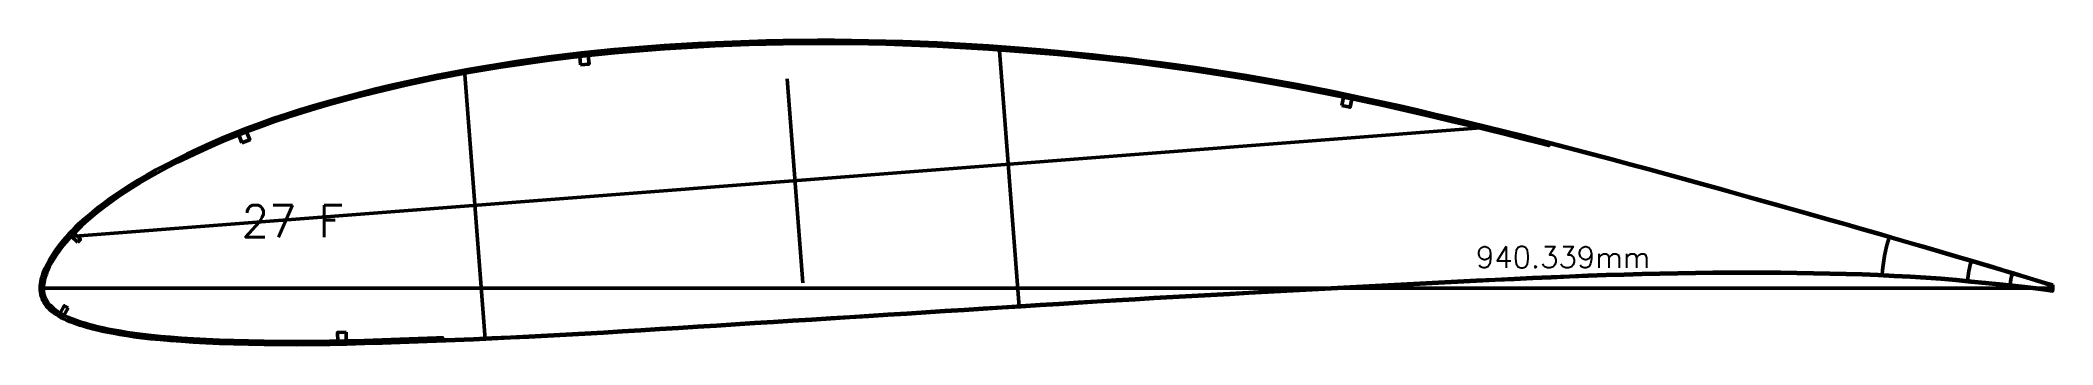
# Model space of a CAD drawing. Header units: metres. Extents: x -405 to 675, y -15418 to 133.
# Drawn here: x -353 to 588, y -5226 to -5084 of the extents above; entities that cross this region are included whole.
import ezdxf
from ezdxf.enums import TextEntityAlignment as Align

# ---------------------------------------------------------------- set-up
doc = ezdxf.new("R2010")
doc.units = ezdxf.units.M
for name, color, linetype, lineweight in [('FoilLayer', 7, 'Continuous', 50), ('RefFoilLayer', 7, 'Continuous', 50), ('StringerLayer', 7, 'Continuous', 50), ('SubLayer', 7, 'Continuous', 50), ('TextLayer', 7, 'Continuous', 50)]:
    doc.layers.add(name, color=color, linetype=linetype, lineweight=lineweight)
doc.styles.add('MSゴシック', font='romans')

msp = doc.modelspace()

# ---------------------------------------------------------------- texts
at = {"layer": 'TextLayer', "style": 'MSゴシック'}
msp.add_text('27 F', height=15, dxfattribs=at).set_placement((-258.59, -5176.27))
msp.add_text('940.339mm', height=10, dxfattribs=at).set_placement((399.64, -5193.64), align=Align.BOTTOM_RIGHT)

# ---------------------------------------------------------------- linework, layer by layer
at = {"layer": 'FoilLayer'}
msp.add_lwpolyline([(587.57, -5199.02), (584.7, -5198.1), (580.08, -5196.7), (575.07, -5195.15), (569.61, -5193.5), (563.65, -5191.74), (557.25, -5189.84), (550.46, -5187.82), (543.37, -5185.72), (536.07, -5183.57), (528.7, -5181.41), (521.27, -5179.3), (513.74, -5177.1), (506.12, -5174.86), (498.37, -5172.64), (490.5, -5170.39), (482.49, -5168.15), (474.33, -5165.85), (466.04, -5163.51), (457.66, -5161.16), (449.22, -5158.8), (440.75, -5156.42), (432.28, -5154.06), (423.81, -5151.7), (415.34, -5149.36), (406.88, -5147.04), (398.44, -5144.73), (390.03, -5142.44), (381.66, -5140.18), (373.3, -5137.95), (364.96, -5135.75), (356.63, -5133.57), (352.51, -5132.51), (352.25, -5133.53), (348.07, -5132.45), (339.8, -5130.34), (331.53, -5128.26), (323.28, -5126.22), (315.02, -5124.22), (306.77, -5122.24), (298.55, -5120.29), (290.38, -5118.37), (282.27, -5116.51), (274.22, -5114.71), (266.2, -5112.97), (258.22, -5111.28), (250.25, -5109.66), (242.29, -5108.08), (234.35, -5106.56), (226.43, -5105.1), (218.51, -5103.7), (210.59, -5102.35), (202.67, -5101.06), (194.73, -5099.83), (186.77, -5098.65), (178.81, -5097.52), (170.84, -5096.44), (162.86, -5095.42), (154.87, -5094.45), (146.87, -5093.53), (138.84, -5092.67), (130.79, -5091.86), (122.73, -5091.09), (114.67, -5090.37), (106.61, -5089.7), (98.55, -5089.08), (90.5, -5088.51), (82.46, -5088), (74.44, -5087.54), (66.42, -5087.14), (58.41, -5086.79), (50.4, -5086.5), (42.41, -5086.26), (34.42, -5086.09), (26.43, -5085.96), (18.46, -5085.9), (10.48, -5085.89), (2.51, -5085.94), (-5.47, -5086.05), (-13.44, -5086.21), (-21.4, -5086.43), (-29.34, -5086.71), (-37.27, -5087.04), (-45.18, -5087.43), (-53.08, -5087.88), (-60.95, -5088.39), (-68.78, -5088.94), (-76.56, -5089.56), (-84.28, -5090.23), (-91.95, -5090.98), (-99.59, -5091.8), (-107.23, -5092.7), (-114.84, -5093.66), (-122.43, -5094.69), (-130, -5095.79), (-137.54, -5096.95), (-145.04, -5098.18), (-152.5, -5099.48), (-159.91, -5100.84), (-167.27, -5102.27), (-174.57, -5103.77), (-181.81, -5105.34), (-188.99, -5106.97), (-196.09, -5108.68), (-203.14, -5110.47), (-210.13, -5112.32), (-217.03, -5114.22), (-223.8, -5116.17), (-230.42, -5118.17), (-236.9, -5120.23), (-243.24, -5122.36), (-249.45, -5124.56), (-255.52, -5126.82), (-261.45, -5129.15), (-267.22, -5131.52), (-272.83, -5133.93), (-278.25, -5136.38), (-283.48, -5138.86), (-288.51, -5141.33), (-293.29, -5143.79), (-297.82, -5146.22), (-302.08, -5148.61), (-306.07, -5150.95), (-309.81, -5153.25), (-313.3, -5155.5), (-316.54, -5157.68), (-319.55, -5159.8), (-322.34, -5161.84), (-324.91, -5163.8), (-327.28, -5165.7), (-329.47, -5167.54), (-331.49, -5169.32), (-333.35, -5171.04), (-335.07, -5172.71), (-336.67, -5174.32), (-338.14, -5175.87), (-339.5, -5177.37), (-340.75, -5178.82), (-341.91, -5180.23), (-342.97, -5181.6), (-343.96, -5182.93), (-344.86, -5184.23), (-345.69, -5185.48), (-346.45, -5186.7), (-347.16, -5187.9), (-347.81, -5189.06), (-348.39, -5190.17), (-348.9, -5191.25), (-349.36, -5192.34), (-349.78, -5193.41), (-350.14, -5194.41), (-350.44, -5195.38), (-350.67, -5196.36), (-350.86, -5197.33), (-351, -5198.26), (-351.09, -5199.16), (-351.13, -5200.06), (-351.12, -5200.89), (-351.06, -5201.72), (-350.92, -5202.56), (-350.72, -5203.4), (-350.43, -5204.23), (-350.07, -5205.07), (-349.64, -5205.88), (-349.13, -5206.68), (-348.55, -5207.47), (-347.88, -5208.23), (-347.12, -5208.98), (-346.3, -5209.71), (-345.4, -5210.41), (-344.43, -5211.1), (-343.39, -5211.76), (-342.27, -5212.39), (-341.06, -5213), (-339.76, -5213.6), (-338.37, -5214.18), (-336.89, -5214.75), (-335.31, -5215.31), (-333.63, -5215.87), (-331.84, -5216.44), (-329.94, -5216.99), (-327.91, -5217.54), (-325.73, -5218.08), (-323.38, -5218.61), (-320.85, -5219.14), (-318.13, -5219.66), (-315.19, -5220.19), (-312.02, -5220.71), (-308.59, -5221.22), (-304.87, -5221.71), (-300.84, -5222.17), (-296.46, -5222.59), (-291.7, -5223), (-286.56, -5223.39), (-281.04, -5223.75), (-275.14, -5224.06), (-268.87, -5224.32), (-262.23, -5224.53), (-255.26, -5224.7), (-248.01, -5224.83), (-240.57, -5224.92), (-232.97, -5224.96), (-225.26, -5224.93), (-217.41, -5224.83), (-209.39, -5224.67), (-201.22, -5224.46), (-192.94, -5224.23), (-184.56, -5223.95), (-176.07, -5223.64), (-167.49, -5223.31), (-164.62, -5223.2), (-164.58, -5224.25), (-158.84, -5224.02), (-150.22, -5223.67), (-141.61, -5223.29), (-132.98, -5222.87), (-124.31, -5222.44), (-115.6, -5221.98), (-106.88, -5221.52), (-98.16, -5221.05), (-89.46, -5220.55), (-80.74, -5220.03), (-71.98, -5219.49), (-63.18, -5218.94), (-54.35, -5218.39), (-45.51, -5217.85), (-36.66, -5217.3), (-27.79, -5216.74), (-18.9, -5216.17), (-10, -5215.61), (-1.1, -5215.05), (7.8, -5214.49), (16.7, -5213.94), (25.6, -5213.38), (34.49, -5212.82), (43.39, -5212.25), (52.29, -5211.68), (61.2, -5211.12), (70.1, -5210.56), (79, -5210.01), (87.9, -5209.44), (96.8, -5208.88), (105.69, -5208.3), (114.58, -5207.73), (123.46, -5207.17), (132.33, -5206.62), (141.2, -5206.08), (150.07, -5205.54), (158.92, -5205.01), (167.77, -5204.48), (176.61, -5203.97), (185.45, -5203.48), (194.32, -5202.99), (203.2, -5202.51), (212.09, -5202.02), (220.98, -5201.53), (229.87, -5201.03), (238.75, -5200.54), (247.63, -5200.06), (256.51, -5199.59), (265.39, -5199.11), (274.26, -5198.64), (283.11, -5198.16), (291.94, -5197.7), (300.76, -5197.25), (309.57, -5196.81), (318.4, -5196.39), (327.22, -5195.96), (335.99, -5195.54), (344.7, -5195.14), (353.35, -5194.76), (361.97, -5194.41), (370.55, -5194.08), (379.05, -5193.76), (387.46, -5193.49), (395.82, -5193.27), (404.18, -5193.09), (412.5, -5192.94), (420.74, -5192.77), (428.84, -5192.63), (436.77, -5192.58), (444.69, -5192.61), (452.6, -5192.65), (460.44, -5192.67), (468.17, -5192.76), (475.87, -5192.93), (483.55, -5193.11), (491.15, -5193.24), (498.64, -5193.43), (506.1, -5193.75), (513.62, -5194.14), (521.09, -5194.52), (528.37, -5194.92), (535.51, -5195.47), (542.62, -5196.1), (549.59, -5196.75), (556.33, -5197.39), (562.75, -5198.06), (568.82, -5198.73), (574.52, -5199.36), (579.81, -5199.98), (584.69, -5200.57), (587.71, -5200.96)], close=True, dxfattribs=at)
at = {"layer": 'RefFoilLayer'}
msp.add_lwpolyline([(587.71, -5198.59), (584.83, -5197.67), (580.21, -5196.27), (575.2, -5194.72), (569.74, -5193.07), (563.78, -5191.31), (557.38, -5189.41), (550.59, -5187.39), (543.5, -5185.29), (536.19, -5183.13), (528.82, -5180.98), (521.4, -5178.87), (513.87, -5176.66), (506.24, -5174.42), (498.49, -5172.2), (490.62, -5169.96), (482.61, -5167.71), (474.45, -5165.41), (466.17, -5163.08), (457.78, -5160.73), (449.34, -5158.36), (440.87, -5155.99), (432.4, -5153.62), (423.93, -5151.27), (415.46, -5148.93), (407, -5146.6), (398.56, -5144.29), (390.15, -5142), (381.77, -5139.74), (373.42, -5137.51), (365.07, -5135.31), (356.75, -5133.14), (348.44, -5130.99), (340.16, -5128.88), (331.89, -5126.81), (323.63, -5124.77), (315.37, -5122.76), (307.12, -5120.78), (298.89, -5118.83), (290.72, -5116.91), (282.6, -5115.05), (274.54, -5113.25), (266.51, -5111.5), (258.52, -5109.82), (250.54, -5108.18), (242.58, -5106.61), (234.63, -5105.09), (226.69, -5103.62), (218.76, -5102.22), (210.83, -5100.87), (202.9, -5099.58), (194.95, -5098.35), (186.98, -5097.16), (179.01, -5096.03), (171.03, -5094.95), (163.04, -5093.93), (155.04, -5092.96), (147.03, -5092.04), (138.99, -5091.18), (130.93, -5090.36), (122.86, -5089.59), (114.79, -5088.87), (106.72, -5088.2), (98.66, -5087.59), (90.6, -5087.02), (82.55, -5086.5), (74.51, -5086.05), (66.48, -5085.64), (58.46, -5085.29), (50.45, -5085), (42.44, -5084.76), (34.44, -5084.59), (26.45, -5084.46), (18.46, -5084.4), (10.47, -5084.39), (2.49, -5084.44), (-5.5, -5084.55), (-13.48, -5084.71), (-21.45, -5084.93), (-29.4, -5085.21), (-37.34, -5085.54), (-45.27, -5085.94), (-53.17, -5086.38), (-61.05, -5086.89), (-68.9, -5087.45), (-76.69, -5088.06), (-84.42, -5088.74), (-92.11, -5089.49), (-99.77, -5090.31), (-107.41, -5091.21), (-115.04, -5092.17), (-122.65, -5093.21), (-130.23, -5094.3), (-137.78, -5095.47), (-145.29, -5096.7), (-152.77, -5098), (-160.19, -5099.37), (-167.57, -5100.8), (-174.89, -5102.3), (-182.14, -5103.87), (-189.34, -5105.51), (-196.46, -5107.23), (-203.52, -5109.02), (-210.53, -5110.87), (-217.44, -5112.78), (-224.23, -5114.73), (-230.87, -5116.74), (-237.38, -5118.81), (-243.74, -5120.95), (-249.97, -5123.16), (-256.06, -5125.43), (-262.02, -5127.76), (-267.82, -5130.14), (-273.45, -5132.57), (-278.89, -5135.03), (-284.15, -5137.51), (-289.19, -5140), (-294, -5142.47), (-298.55, -5144.91), (-302.84, -5147.31), (-306.86, -5149.68), (-310.62, -5151.99), (-314.13, -5154.26), (-317.4, -5156.46), (-320.44, -5158.59), (-323.25, -5160.65), (-325.85, -5162.63), (-328.25, -5164.55), (-330.46, -5166.41), (-332.51, -5168.22), (-334.39, -5169.96), (-336.14, -5171.65), (-337.76, -5173.28), (-339.25, -5174.86), (-340.63, -5176.39), (-341.91, -5177.87), (-343.09, -5179.31), (-344.18, -5180.71), (-345.18, -5182.07), (-346.11, -5183.4), (-346.97, -5184.68), (-347.75, -5185.94), (-348.47, -5187.17), (-349.13, -5188.37), (-349.75, -5189.53), (-350.29, -5190.67), (-350.76, -5191.8), (-351.19, -5192.9), (-351.58, -5193.98), (-351.9, -5195.04), (-352.15, -5196.08), (-352.34, -5197.11), (-352.49, -5198.11), (-352.59, -5199.09), (-352.63, -5200.06), (-352.61, -5201.01), (-352.54, -5201.97), (-352.38, -5202.93), (-352.13, -5203.89), (-351.8, -5204.84), (-351.4, -5205.77), (-350.9, -5206.69), (-350.33, -5207.59), (-349.67, -5208.46), (-348.93, -5209.3), (-348.11, -5210.11), (-347.23, -5210.89), (-346.27, -5211.64), (-345.23, -5212.37), (-344.13, -5213.06), (-342.94, -5213.73), (-341.68, -5214.37), (-340.34, -5214.98), (-338.91, -5215.58), (-337.39, -5216.16), (-335.79, -5216.73), (-334.08, -5217.31), (-332.26, -5217.87), (-330.33, -5218.44), (-328.26, -5219), (-326.06, -5219.55), (-323.69, -5220.08), (-321.14, -5220.61), (-318.39, -5221.14), (-315.43, -5221.67), (-312.24, -5222.19), (-308.78, -5222.71), (-305.04, -5223.2), (-300.99, -5223.66), (-296.59, -5224.09), (-291.82, -5224.5), (-286.66, -5224.88), (-281.12, -5225.24), (-275.2, -5225.56), (-268.92, -5225.82), (-262.27, -5226.03), (-255.29, -5226.2), (-248.03, -5226.33), (-240.57, -5226.42), (-232.97, -5226.46), (-225.24, -5226.43), (-217.38, -5226.33), (-209.35, -5226.17), (-201.18, -5225.96), (-192.89, -5225.72), (-184.5, -5225.45), (-176.01, -5225.14), (-167.44, -5224.81), (-158.82, -5224.47), (-150.2, -5224.12), (-141.59, -5223.74), (-132.96, -5223.32), (-124.29, -5222.89), (-115.58, -5222.43), (-106.85, -5221.97), (-98.14, -5221.5), (-89.43, -5221), (-80.71, -5220.48), (-71.95, -5219.94), (-63.15, -5219.39), (-54.33, -5218.84), (-45.49, -5218.3), (-36.64, -5217.75), (-27.77, -5217.18), (-18.87, -5216.62), (-9.98, -5216.05), (-1.07, -5215.49), (7.83, -5214.94), (16.73, -5214.39), (25.63, -5213.83), (34.52, -5213.27), (43.42, -5212.7), (52.32, -5212.13), (61.22, -5211.57), (70.13, -5211.01), (79.03, -5210.46), (87.93, -5209.89), (96.82, -5209.32), (105.72, -5208.75), (114.61, -5208.18), (123.49, -5207.62), (132.36, -5207.07), (141.23, -5206.52), (150.09, -5205.99), (158.95, -5205.45), (167.8, -5204.93), (176.64, -5204.42), (185.48, -5203.93), (194.34, -5203.44), (203.23, -5202.96), (212.11, -5202.47), (221, -5201.98), (229.89, -5201.48), (238.77, -5200.99), (247.65, -5200.51), (256.53, -5200.04), (265.41, -5199.56), (274.28, -5199.08), (283.13, -5198.61), (291.96, -5198.14), (300.78, -5197.7), (309.6, -5197.26), (318.42, -5196.84), (327.24, -5196.41), (336.01, -5195.99), (344.72, -5195.59), (353.37, -5195.21), (361.99, -5194.86), (370.57, -5194.53), (379.06, -5194.21), (387.47, -5193.94), (395.83, -5193.72), (404.19, -5193.54), (412.51, -5193.39), (420.75, -5193.22), (428.84, -5193.08), (436.77, -5193.03), (444.69, -5193.06), (452.6, -5193.1), (460.44, -5193.12), (468.16, -5193.21), (475.86, -5193.38), (483.54, -5193.56), (491.14, -5193.69), (498.62, -5193.88), (506.08, -5194.2), (513.59, -5194.59), (521.07, -5194.97), (528.34, -5195.37), (535.47, -5195.92), (542.57, -5196.55), (549.55, -5197.2), (556.28, -5197.84), (562.7, -5198.5), (568.77, -5199.18), (574.46, -5199.81), (579.76, -5200.42), (584.63, -5201.01), (587.65, -5201.41)], close=True, dxfattribs=at)
at = {"layer": 'StringerLayer'}
for points in [[(-100.14, -5095.88), (-96.16, -5095.46), (-96.59, -5091.48), (-100.56, -5091.91), (-100.14, -5095.88)], [(255.5, -5114.8), (259.41, -5115.63), (260.24, -5111.71), (256.33, -5110.89), (255.5, -5114.8)], [(-258.45, -5132.27), (-254.73, -5130.81), (-256.18, -5127.09), (-259.91, -5128.54), (-258.45, -5132.27)], [(-335.22, -5178.6), (-333.84, -5177.15), (-336.75, -5174.4), (-338.12, -5175.85), (-335.22, -5178.6)], [(-339.65, -5209.27), (-341.4, -5208.29), (-343.36, -5211.77), (-341.62, -5212.76), (-339.65, -5209.27)], [(-209.69, -5220.67), (-213.69, -5220.75), (-213.61, -5224.75), (-209.61, -5224.67), (-209.69, -5220.67)]]:
    msp.add_lwpolyline(points, dxfattribs=at)
at = {"layer": 'SubLayer'}
for p, q in [((95.48, -5087.36), (104.82, -5208.81)), ((-154.42, -5098.31), (-144.76, -5223.88)), ((-3.66, -5102.34), (3.66, -5197.57)), ((324.51, -5124.98), (-340.41, -5176.15)), ((-47.54, -5153.61), (47.54, -5146.29)), ((-352.63, -5200), (587.71, -5200))]:
    msp.add_line(p, q, dxfattribs=at)
for radius, start, end in [(80, 162.82259, 175.58841), (40, 161.92987, 175.10832), (20, 160.37389, 176.02402)]:
    msp.add_arc((587.71, -5200), radius, start, end, dxfattribs=at)

msp.set_redraw_order([(e.dxf.handle, doc.entitydb.next_handle()) for e in msp.query("TEXT MTEXT ATTDEF DIMENSION ARC_DIMENSION")])  # texts and dimensions are drawn at this point

doc.saveas('drawing.dxf')
